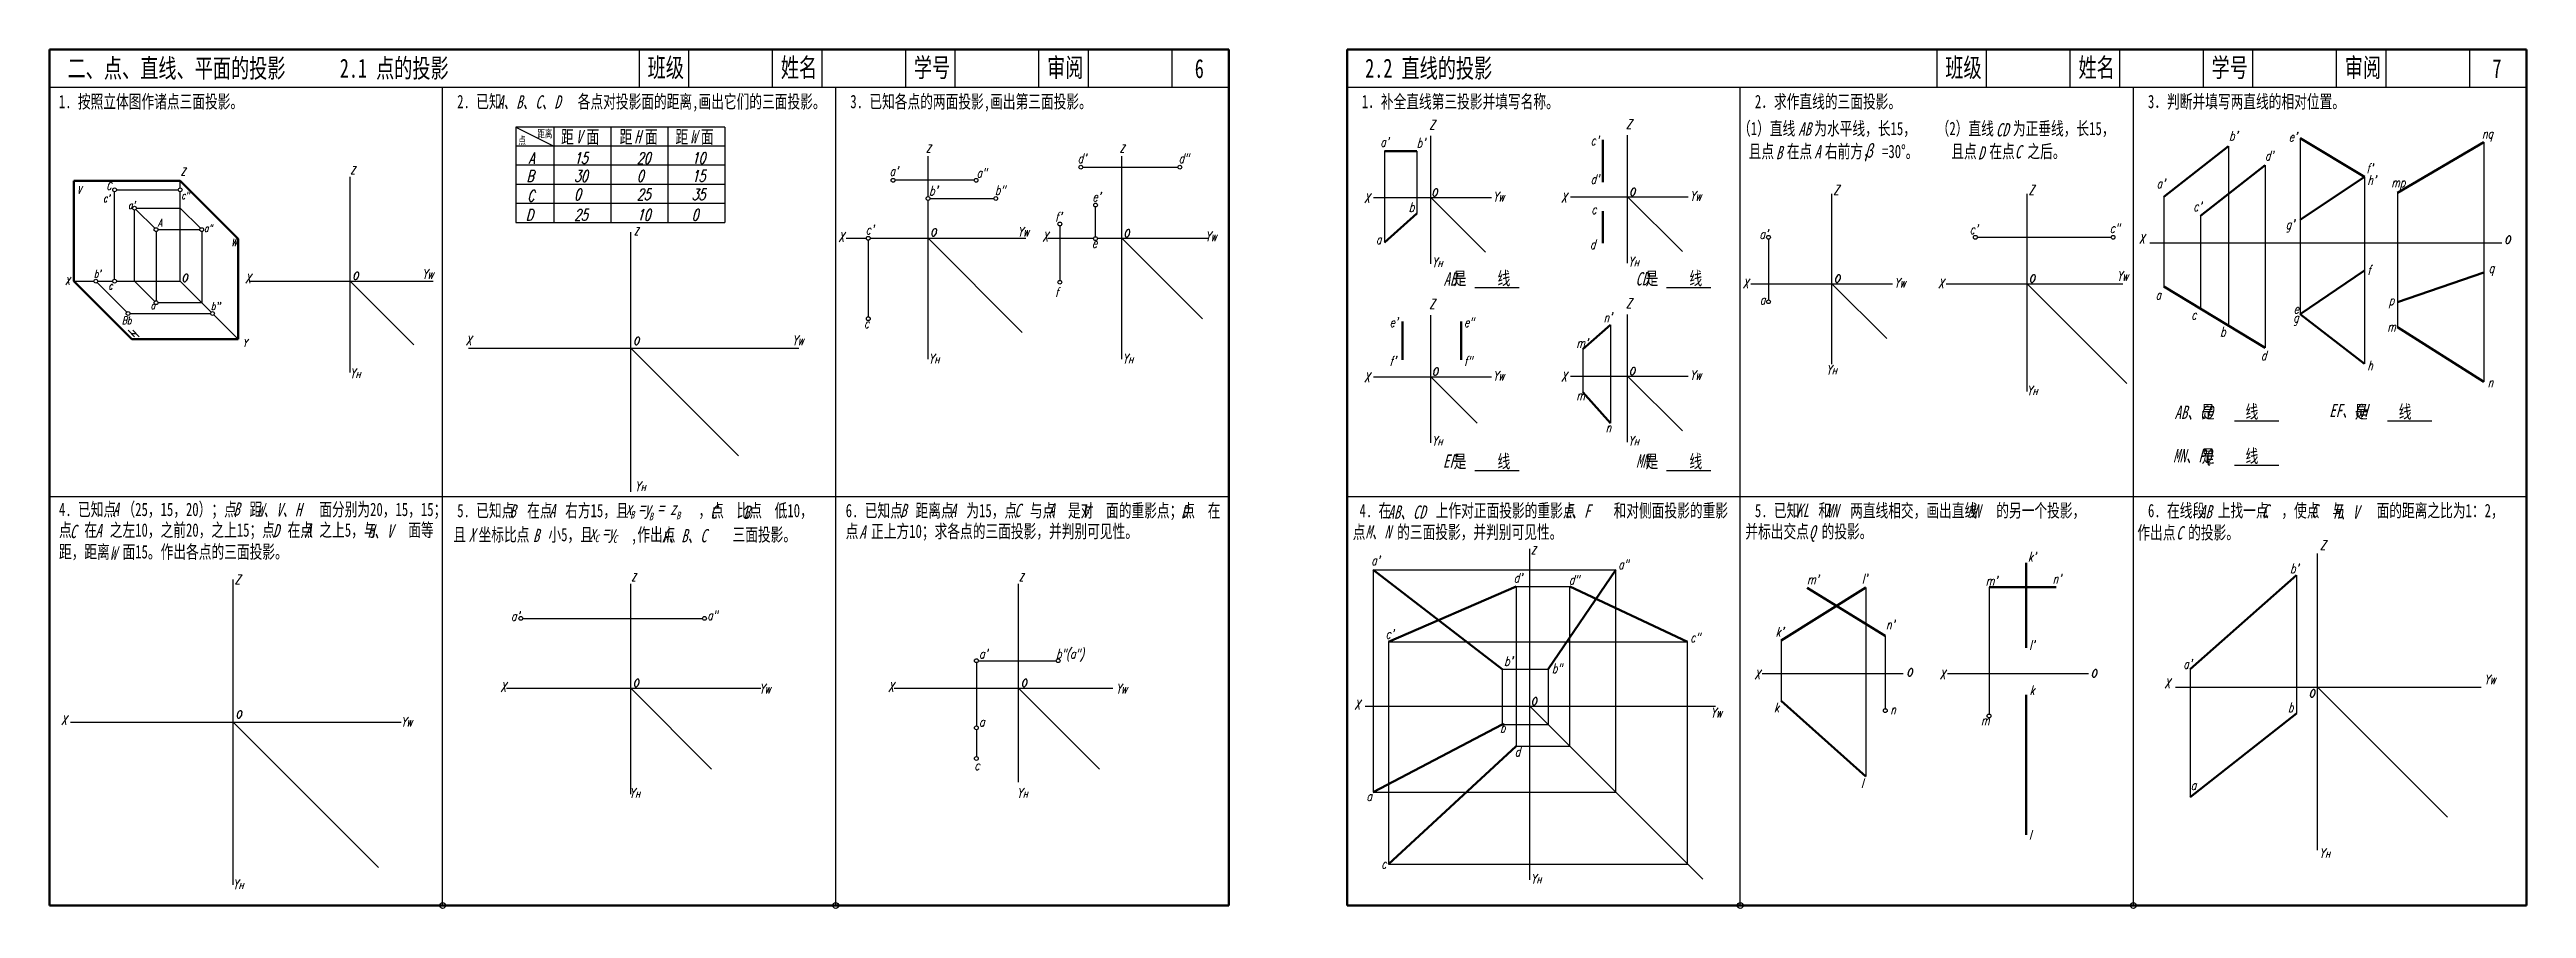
# Model space of a CAD drawing. Header units: millimetres. Extents: x -1022 to 1047, y 2161 to 2730.
# Drawn here: x -1022 to -371, y 2161 to 2387 of the extents above; entities that cross this region are included whole.
import ezdxf

# ---------------------------------------------------------------- set-up
doc = ezdxf.new("R2010")
doc.units = ezdxf.units.MM
doc.header["$PDMODE"] = 33
doc.header["$PDSIZE"] = 1.5
for name, color, linetype, lineweight in [('文字', 7, 'Continuous', 25), ('标注', 7, 'Continuous', 25), ('标题文字', 7, 'Continuous', 25), ('粗实线', 7, 'Continuous', 50), ('细实线', 7, 'Continuous', 25)]:
    doc.layers.add(name, color=color, linetype=linetype, lineweight=lineweight)
doc.styles.add('style1', font='txt.shx', dxfattribs={"width": 0.7, "oblique": 15})
doc.styles.add('图中汉字1-5号', font='', dxfattribs={"width": 0.7, "height": 5})
doc.styles.add('字母标注-2.5号', font='txt.shx', dxfattribs={"width": 0.7, "oblique": 15, "height": 2.5})
doc.styles.add('标题字母', font='SIMFANG.TTF', dxfattribs={"width": 0.7, "oblique": 15, "height": 3.5})
doc.styles.add('标题汉字1-5号', font='SimSun.ttf', dxfattribs={"width": 0.7, "height": 5})
doc.styles.add('标题汉字2-3.5号', font='SimSun.ttf', dxfattribs={"width": 0.7, "height": 3.5})
doc.styles.get('图中汉字1-5号').set_extended_font_data('FZFangSong-Z02')

msp = doc.modelspace()

# ---------------------------------------------------------------- texts
at = {"layer": '文字', "width": 0.7}
for s, height, style, p in [('点', 2, '标题汉字2-3.5号', (-899.15, 2362.08)), ('距离', 2, '标题汉字2-3.5号', (-894.13, 2363.84)), ('  是         线', 3.5, '图中汉字1-5号', (-655.1, 2325.1)), ('  是         线', 3.5, '图中汉字1-5号', (-604.67, 2325.1)), ('       是         线', 3.5, '图中汉字1-5号', (-463.02, 2290.05)), ('       是         线', 3.5, '图中汉字1-5号', (-422.75, 2290.05)), ('  是         线', 3.5, '图中汉字1-5号', (-655.1, 2277)), ('  是         线', 3.5, '图中汉字1-5号', (-604.67, 2277)), ('       是         线', 3.5, '图中汉字1-5号', (-463.02, 2278.4))]:
    msp.add_text(s, height=height, dxfattribs=dict(at, style=style)).set_placement(p)
at = {"layer": '标注', "oblique": 15, "width": 0.7}
for s, height, style, p in [("a'", 2.5, '字母标注-2.5号', (-672.59, 2361.44)), ("b'", 2.5, '字母标注-2.5号', (-663, 2361.25)), ('Z', 2.5, '字母标注-2.5号', (-659.73, 2365.96)), ("c'", 2.5, '字母标注-2.5号', (-617.28, 2361.82)), ('Z', 2.5, '字母标注-2.5号', (-607.95, 2366.14)), ("b'", 2.5, '字母标注-2.5号', (-449.44, 2363.07)), ("e'", 2.5, '字母标注-2.5号', (-433.75, 2362.8)), ('nq', 2.5, '字母标注-2.5号', (-382.94, 2363.65)), ('A', 3, 'style1', (-896.49, 2356.95)), ('15', 3, 'style1', (-884.5, 2356.95)), ('20', 3, 'style1', (-868, 2356.95)), ('10', 3, 'style1', (-853.59, 2356.95)), ('Z', 2, '字母标注-2.5号', (-791.95, 2359.93)), ("d'", 2.5, '字母标注-2.5号', (-752.12, 2357.15)), ('Z', 2, '字母标注-2.5号', (-741.01, 2359.93)), ('d"', 2.5, '字母标注-2.5号', (-725.59, 2357.15)), ("d'", 2.5, '字母标注-2.5号', (-440.03, 2357.84)), ('Z', 2, '字母标注-2.5号', (-987.86, 2353.86)), ('Z', 2, '字母标注-2.5号', (-943.27, 2354.24)), ('B', 3, 'style1', (-897.01, 2352.26)), ('30', 3, 'style1', (-884.5, 2352.26)), ('0', 3, 'style1', (-868, 2352.26)), ('15', 3, 'style1', (-853.59, 2352.26)), ("a'", 2.5, '字母标注-2.5号', (-801.57, 2353.78)), ("b'", 2.5, '字母标注-2.5号', (-791.17, 2348.66)), ('a"', 2.5, '字母标注-2.5号', (-778.71, 2353.34)), ('b"', 2.5, '字母标注-2.5号', (-773.87, 2348.8)), ("d'", 2.5, '字母标注-2.5号', (-617.28, 2351.66)), ('o', 3, 'style1', (-607.21, 2348.58)), ('Z', 2.5, '字母标注-2.5号', (-553.47, 2348.84)), ('Z', 2.5, '字母标注-2.5号', (-502.15, 2348.84)), ("a'", 2.5, '字母标注-2.5号', (-468.52, 2350.52)), ("f'", 2.5, '字母标注-2.5号', (-413.35, 2354.54)), ("h'", 2.5, '字母标注-2.5号', (-413.06, 2351.43)), ('mp', 2.5, '字母标注-2.5号', (-406.82, 2350.78)), ("c'", 2, '字母标注-2.5号', (-1008.3, 2346.91)), ("a'", 2, '字母标注-2.5号', (-1001.73, 2345.11)), ('c"', 2, 'style1', (-987.78, 2347.63)), ('D', 3, 'style1', (-897.18, 2342.02)), ('C', 3, 'style1', (-896.83, 2347.06)), ('25', 3, 'style1', (-884.5, 2342.02)), ('0', 3, 'style1', (-884.5, 2347.4)), ('25', 3, 'style1', (-868, 2347.4)), ('10', 3, 'style1', (-868, 2342.02)), ('35', 3, 'style1', (-853.59, 2347.4)), ('0', 3, 'style1', (-853.59, 2342.02)), ("f'", 2.5, '字母标注-2.5号', (-758.05, 2341.77)), ("e'", 2.5, '字母标注-2.5号', (-748.23, 2347.04)), ('X', 2.5, '字母标注-2.5号', (-676.85, 2346.66)), ('b', 2.5, '字母标注-2.5号', (-665.07, 2344.33)), ('o', 3, 'style1', (-659.2, 2348.42)), ('Yw', 2.5, '字母标注-2.5号', (-642.93, 2347.08)), ('X', 2.5, '字母标注-2.5号', (-625.07, 2346.83)), ('c', 2.5, '字母标注-2.5号', (-617.09, 2343.76)), ('Yw', 2.5, '字母标注-2.5号', (-591.15, 2347.25)), ("c'", 2.5, '字母标注-2.5号', (-458.85, 2344.51)), ('A', 2, '字母标注-2.5号', (-993.91, 2340.46)), ('a"', 2, 'style1', (-981.77, 2339.04)), ('Z', 2, '字母标注-2.5号', (-868.75, 2338.19)), ('X', 2.5, 'style1', (-815.02, 2336.48)), ("c'", 2.5, '字母标注-2.5号', (-807.87, 2338.4)), ('o', 3, 'style1', (-790.94, 2337.91)), ('Yw', 2.5, 'style1', (-767.9, 2337.83)), ('X', 2.5, 'style1', (-761.42, 2336.55)), ('o', 3, 'style1', (-740.15, 2337.72)), ('Yw', 2.5, 'style1', (-718.57, 2336.64)), ("a'", 2.5, '字母标注-2.5号', (-572.9, 2337.25)), ("c'", 2.5, '字母标注-2.5号', (-517.67, 2338.5)), ('c"', 2.5, '字母标注-2.5号', (-480.8, 2338.79)), ('X', 2.5, '字母标注-2.5号', (-473.17, 2336)), ("g'", 2.5, '字母标注-2.5号', (-434.54, 2339.81)), ('o', 3, 'style1', (-377.15, 2335.99)), ('e', 2.5, '字母标注-2.5号', (-748.38, 2334.88)), ('a', 2.5, '字母标注-2.5号', (-673.72, 2335.87)), ('Y', 2.5, '字母标注-2.5号', (-659, 2329.8)), ('H', 1.5, 'style1', (-657.45, 2329.88)), ('d', 2.5, '字母标注-2.5号', (-617.47, 2334.55)), ('Y', 2.5, '字母标注-2.5号', (-607.4, 2329.98)), ('H', 1.5, 'style1', (-605.85, 2330.05)), ("b'", 2, 'style1', (-1010.72, 2327.09)), ('c', 2, 'style1', (-1006.9, 2323.95)), ('o', 3, 'style1', (-987.75, 2325.95)), ('X', 2.5, 'style1', (-971.03, 2325.55)), ('o', 3, 'style1', (-942.86, 2326.52)), ('Yw', 2.5, 'style1', (-924.46, 2326.75)), ('X', 2.5, '字母标注-2.5号', (-577.3, 2324.24)), ('o', 3, 'style1', (-553.38, 2325.77)), ('Yw', 2.5, '字母标注-2.5号', (-537.44, 2324.42)), ('X', 2.5, '字母标注-2.5号', (-525.98, 2324.24)), ('o', 3, 'style1', (-502.13, 2325.8)), ('Yw', 2.5, '字母标注-2.5号', (-478.94, 2326.21)), ('f', 2.5, '字母标注-2.5号', (-413.09, 2327.8)), ('q', 2.5, '字母标注-2.5号', (-381.2, 2328.31)), ('a', 2, 'style1', (-995.82, 2318.76)), ("b''", 2, 'style1', (-979.96, 2318.57)), ('f', 2.5, '字母标注-2.5号', (-758.05, 2321.99)), ('Z', 2.5, '字母标注-2.5号', (-659.73, 2318.88)), ('Z', 2.5, '字母标注-2.5号', (-607.95, 2319.05)), ('a', 2.5, '字母标注-2.5号', (-572.8, 2319.97)), ('a', 2.5, '字母标注-2.5号', (-468.78, 2321.25)), ('e', 2.5, '字母标注-2.5号', (-432.46, 2317.58)), ('p', 2.5, '字母标注-2.5号', (-407.48, 2319.83)), ('B', 2, 'style1', (-1003.36, 2314.84)), ('b', 2, 'style1', (-1002.04, 2314.82)), ('X', 2.5, 'style1', (-912.98, 2309.27)), ('Yw', 2.5, 'style1', (-827.12, 2309.29)), ('c', 2.5, '字母标注-2.5号', (-808.31, 2313.79)), ("e'", 2.5, '字母标注-2.5号', (-670.15, 2314.05)), ('e"', 2.5, '字母标注-2.5号', (-650.58, 2314.05)), ("n'", 2.5, '字母标注-2.5号', (-613.89, 2315.37)), ('c', 2.5, '字母标注-2.5号', (-459.37, 2316.03)), ('b', 2.5, '字母标注-2.5号', (-451.79, 2311.58)), ('g', 2.5, '字母标注-2.5号', (-432.6, 2315.28)), ('m', 2.5, '字母标注-2.5号', (-407.87, 2312.89)), ('o', 3, 'style1', (-869.03, 2309.41)), ('Y', 2.5, 'style1', (-791.28, 2304.48)), ('H', 1.5, 'style1', (-789.73, 2304.56)), ('Y', 2.5, 'style1', (-740.34, 2304.48)), ('H', 1.5, 'style1', (-738.79, 2304.56)), ("f'", 2.5, '字母标注-2.5号', (-670.15, 2303.89)), ('f"', 2.5, '字母标注-2.5号', (-650.58, 2303.89)), ("m'", 2.5, '字母标注-2.5号', (-621.04, 2308.6)), ('d', 2.5, '字母标注-2.5号', (-441.07, 2305.31)), ('h', 2.5, '字母标注-2.5号', (-413.1, 2302.7)), ('Y', 2.5, 'style1', (-943.44, 2300.62)), ('H', 1.5, 'style1', (-941.89, 2300.7)), ('X', 2.5, '字母标注-2.5号', (-676.85, 2299.57)), ('o', 3, 'style1', (-659.04, 2301.37)), ('Yw', 2.5, '字母标注-2.5号', (-642.93, 2299.99)), ('X', 2.5, '字母标注-2.5号', (-625.07, 2299.74)), ('o', 3, 'style1', (-607.27, 2301.45)), ('Yw', 2.5, '字母标注-2.5号', (-591.15, 2300.16)), ('Y', 2.5, '字母标注-2.5号', (-555.36, 2301.56)), ('H', 1.5, 'style1', (-553.8, 2301.64)), ('Y', 2.5, '字母标注-2.5号', (-502.62, 2296.13)), ('n', 2.5, '字母标注-2.5号', (-381.47, 2298.26)), ('m', 2.5, '字母标注-2.5号', (-621.04, 2294.87)), ('H', 1.5, 'style1', (-501.06, 2296.21)), ('n', 2.5, '字母标注-2.5号', (-613.33, 2286.4)), ('Y', 2.5, '字母标注-2.5号', (-659, 2282.9)), ('H', 1.5, 'style1', (-657.45, 2282.98)), ('Y', 2.5, '字母标注-2.5号', (-607.4, 2282.89)), ('H', 1.5, 'style1', (-605.85, 2282.97)), ('Y', 2.5, 'style1', (-868.48, 2270.95)), ('H', 1.5, 'style1', (-866.93, 2271.02)), ('x =y = z', 3.5, '标题字母', (-870.99, 2264.61)), ('x =y', 3.5, '标题字母', (-880.46, 2258.28)), ('C', 2, '标题字母', (-879.1, 2257.51)), ('B', 2, '标题字母', (-869.77, 2263.73)), ('B', 2, '标题字母', (-864.85, 2263.26)), ('B', 2, '标题字母', (-857.69, 2263.53)), ('C', 2, '标题字母', (-874.31, 2257.34)), ("a'", 2.5, '字母标注-2.5号', (-674.96, 2251.47)), ('Z', 2, '字母标注-2.5号', (-632.91, 2254.33)), ('a"', 2.5, '字母标注-2.5号', (-610.02, 2250.42)), ("k'", 2.5, '字母标注-2.5号', (-502.31, 2252.43)), ('Z', 2.5, '字母标注-2.5号', (-425.53, 2255.47)), ('Z', 2.5, 'style1', (-973.71, 2246.46)), ('Z', 2, '字母标注-2.5号', (-869.46, 2247.24)), ('Z', 2, '字母标注-2.5号', (-767.55, 2247.24)), ("d'", 2.5, '字母标注-2.5号', (-637.49, 2246.88)), ('d"', 2.5, '字母标注-2.5号', (-622.98, 2246.38)), ("m'", 2.5, '字母标注-2.5号', (-560.37, 2246.47)), ("l'", 2.5, '字母标注-2.5号', (-545.97, 2246.68)), ("m'", 2.5, '字母标注-2.5号', (-513.42, 2246.12)), ("n'", 2.5, '字母标注-2.5号', (-495.81, 2246.66)), ("b'", 2.5, '字母标注-2.5号', (-433.4, 2249.37)), ("c'", 2.5, '字母标注-2.5号', (-671.2, 2232.12)), ('c"', 2.5, '字母标注-2.5号', (-591.08, 2231.21)), ("k'", 2.5, '字母标注-2.5号', (-568.63, 2232.71)), ("n'", 2.5, '字母标注-2.5号', (-539.62, 2234.62)), ("b'", 2.5, '字母标注-2.5号', (-640.01, 2224.97)), ("l'", 2.5, '字母标注-2.5号', (-501.99, 2229.24)), ('X', 2.5, 'style1', (-903.87, 2218.2)), ('o', 3, 'style1', (-869.14, 2219.5)), ('X', 2.5, 'style1', (-801.96, 2218.2)), ('o', 3, 'style1', (-767.13, 2219.5)), ('b"', 2.5, '字母标注-2.5号', (-627.46, 2223.1)), ('X', 2.5, '字母标注-2.5号', (-574.26, 2221.49)), ('o', 3, 'style1', (-534.33, 2222.29)), ('X', 2.5, '字母标注-2.5号', (-525.56, 2221.49)), ('o', 3, 'style1', (-485.88, 2222.03)), ('X', 2.5, '字母标注-2.5号', (-466.44, 2219.15)), ("a'", 2.5, '字母标注-2.5号', (-461.48, 2224.26)), ('Yw', 2.5, '字母标注-2.5号', (-382.33, 2220.17)), ('Yw', 2.5, 'style1', (-835.82, 2217.77)), ('Yw', 2.5, 'style1', (-742.09, 2217.77)), ('X', 2.5, '字母标注-2.5号', (-679.39, 2213.56)), ('o', 3, 'style1', (-633.08, 2214.69)), ('Yw', 2.5, '字母标注-2.5号', (-585.72, 2211.45)), ('k', 2.5, '字母标注-2.5号', (-569.06, 2212.82)), ('n', 2.5, '字母标注-2.5号', (-538.51, 2212.29)), ('k', 2.5, '字母标注-2.5号', (-501.86, 2217.36)), ('b', 2.5, '字母标注-2.5号', (-433.96, 2212.84)), ('o', 3, 'style1', (-428.57, 2216.79)), ('X', 2.5, 'style1', (-1019.38, 2209.48)), ('o', 3, 'style1', (-973.56, 2211.22)), ('Yw', 2.5, 'style1', (-930.01, 2209.02)), ('b', 2.5, '字母标注-2.5号', (-641.11, 2207.47)), ('m', 2.5, '字母标注-2.5号', (-514.68, 2209.41)), ('d', 2.5, '字母标注-2.5号', (-637.21, 2201.21)), ('l', 2.5, '字母标注-2.5号', (-546.19, 2192.92)), ('Y', 2.5, 'style1', (-869.97, 2190.32)), ('H', 1.5, 'style1', (-868.41, 2190.4)), ('Y', 2.5, 'style1', (-768.06, 2190.32)), ('H', 1.5, 'style1', (-766.5, 2190.4)), ('a', 2.5, '字母标注-2.5号', (-676.22, 2189.51)), ('a', 2.5, '字母标注-2.5号', (-459.51, 2192.39)), ('l', 2.5, '字母标注-2.5号', (-502.03, 2179.32)), ('Y', 2.5, '字母标注-2.5号', (-425.7, 2174.54)), ('H', 1.5, 'style1', (-424.15, 2174.62)), ('Y', 2.5, 'style1', (-974.21, 2166.34)), ('c', 2.5, '字母标注-2.5号', (-672.32, 2171.71)), ('Y', 2.5, '字母标注-2.5号', (-633.01, 2167.78)), ('H', 1.5, 'style1', (-631.46, 2167.86)), ('H', 1.5, 'style1', (-972.66, 2166.42))]:
    msp.add_text(s, height=height, dxfattribs=dict(at, style=style)).set_placement(p)
at = {"layer": '标题文字', "width": 0.7}
for s, height, style, p in [('二、点、直线、平面的投影      2.1 点的投影', 5, '标题汉字1-5号', (-1017.66, 2379.59)), ('班级', 5, '标题汉字1-5号', (-865.17, 2379.75)), ('姓名', 5, '标题汉字1-5号', (-830.17, 2379.75)), ('学号', 5, '标题汉字1-5号', (-795.17, 2379.75)), ('审阅', 5, '标题汉字1-5号', (-760.17, 2379.75)), ('6', 5, '标题汉字1-5号', (-721.34, 2379.49)), ('2.2 直线的投影', 5, '标题汉字1-5号', (-676.54, 2379.59)), ('班级', 5, '标题汉字1-5号', (-524.05, 2379.75)), ('姓名', 5, '标题汉字1-5号', (-489.05, 2379.75)), ('学号', 5, '标题汉字1-5号', (-454.05, 2379.75)), ('审阅', 5, '标题汉字1-5号', (-419.05, 2379.75)), ('7', 5, '标题汉字1-5号', (-380.22, 2379.49)), ('1. 按照立体图作诸点三面投影。', 3.5, '标题汉字2-3.5号', (-1019.94, 2371.58)), ('2. 已知            各点对投影面的距离,画出它们的三面投影。', 3.5, '标题汉字2-3.5号', (-915.23, 2371.58)), ('3. 已知各点的两面投影,画出第三面投影。', 3.5, '标题汉字2-3.5号', (-811.89, 2371.58)), ('1．补全直线第三投影并填写名称。', 3.5, '标题汉字2-3.5号', (-677.44, 2371.58)), ('2．求作直线的三面投影。', 3.5, '标题汉字2-3.5号', (-574.1, 2371.58)), ('3．判断并填写两直线的相对位置。', 3.5, '标题汉字2-3.5号', (-470.77, 2371.58)), ('距  面', 3.5, '标题汉字2-3.5号', (-887.92, 2362.3)), ('距  面', 3.5, '标题汉字2-3.5号', (-872.52, 2362.3)), ('距  面', 3.5, '标题汉字2-3.5号', (-857.84, 2362.3)), ('（1）直线   为水平线，长15，', 3.5, '标题汉字2-3.5号', (-578.53, 2364.49)), ('（2）直线   为正垂线，长15，', 3.5, '标题汉字2-3.5号', (-526.32, 2364.49)), ('且点  在点  右前方， =30°。', 3.5, '标题汉字2-3.5号', (-575.74, 2358.48)), ('且点  在点  之后。', 3.5, '标题汉字2-3.5号', (-522.49, 2358.48)), ('4. 已知点 （25，15，20）；点  距         面分别为20，15，15；', 3.5, '标题汉字2-3.5号', (-1019.92, 2264.38)), ('5. 已知点  在点  右方15，且           ，点  比点  低10，', 3.5, '标题汉字2-3.5号', (-915.23, 2264.08)), ('6. 已知点  距离点  为15，点  与点  是对  面的重影点；点  在', 3.5, '标题汉字2-3.5号', (-813.11, 2264.08)), ('4. 在       上作对正面投影的重影点      和对侧面投影的重影', 3.5, '标题汉字2-3.5号', (-678.02, 2264.08)), ('5. 已知   和   两直线相交，画出直线   的另一个投影，', 3.5, '标题汉字2-3.5号', (-574.1, 2264.08)), ('6. 在线段  上找一点  ，使点  与     面的距离之比为1：2，', 3.5, '标题汉字2-3.5号', (-470.77, 2264.08)), ('点  在  之左10，之前20，之上15；点  在点 之上5，与     面等', 3.5, '标题汉字2-3.5号', (-1019.92, 2258.96)), ('且  坐标比点   小5，且      ,作出点         三面投影。', 3.5, '标题汉字2-3.5号', (-916.29, 2257.75)), ('点  正上方10；求各点的三面投影，并判别可见性。', 3.5, '标题汉字2-3.5号', (-813.11, 2258.64)), ('点     的三面投影，并判别可见性。', 3.5, '标题汉字2-3.5号', (-679.82, 2258.43)), ('并标出交点  的投影。', 3.5, '标题汉字2-3.5号', (-576.61, 2258.58)), ('作出点  的投影。', 3.5, '标题汉字2-3.5号', (-473.57, 2258.3)), ('距，距离  面15。作出各点的三面投影。', 3.5, '标题汉字2-3.5号', (-1019.92, 2253.24))]:
    msp.add_text(s, height=height, dxfattribs=dict(at, style=style)).set_placement(p)
at = {"layer": '细实线', "oblique": 15, "width": 0.7}
for s, height, style, p in [('A、B、C、D', 3.5, '标题字母', (-904.74, 2371.48)), ('V', 3.5, '标题字母', (-884.07, 2362.35)), ('H', 3.5, '标题字母', (-868.67, 2362.35)), ('W', 3.5, '标题字母', (-853.99, 2362.35)), ('AB', 3.5, '标题字母', (-562.7, 2364.38)), ('CD', 3.5, '标题字母', (-510.76, 2364.15)), ('B', 3.5, '标题字母', (-568.59, 2358.17)), ('A', 3.5, '标题字母', (-558.48, 2358.37)), ('β', 3.5, '标题字母', (-545.25, 2358.57)), ('D', 3.5, '标题字母', (-515.46, 2358.08)), ('C', 3.5, '标题字母', (-505.8, 2358.38)), ('V', 2, '字母标注-2.5号', (-1015.16, 2349.06)), ('C', 2, 'style1', (-1007.41, 2350.15)), ('W', 2, 'style1', (-974.59, 2335.27)), ('X', 2, '字母标注-2.5号', (-1018.3, 2325.16)), ('AB', 3.5, '标题字母', (-655.94, 2324.91)), ('CD', 3.5, '标题字母', (-605.48, 2324.98)), ('Y', 2, '字母标注-2.5号', (-971.6, 2308.86)), ('AB、CD', 3.5, '标题字母', (-463.77, 2289.91)), ('EF、GH', 3.5, '标题字母', (-423.13, 2290.37)), ('EF', 3.5, '标题字母', (-656.1, 2277.08)), ('MN', 3.5, '标题字母', (-605.35, 2277.08)), ('MN、PQ', 3.5, '标题字母', (-464.15, 2278.49)), ('A', 3.5, '标题字母', (-1005.85, 2264.42)), ('B', 3.5, '标题字母', (-974.07, 2264.45)), ('W、V、H', 3.5, '标题字母', (-967.87, 2264.31)), ('B', 3.5, '标题字母', (-901.51, 2263.93)), ('A', 3.5, '标题字母', (-891.1, 2264.02)), ('C', 3.5, '标题字母', (-848.72, 2263.69)), ('B', 3.5, '标题字母', (-839.98, 2263.6)), ('B', 3.5, '标题字母', (-798.79, 2264.09)), ('A', 3.5, '标题字母', (-785.75, 2264.11)), ('C', 3.5, '标题字母', (-768.79, 2264.12)), ('A', 3.5, '标题字母', (-759.85, 2264.26)), ('V', 3.5, '标题字母', (-750.93, 2263.95)), ('D', 3.5, '标题字母', (-724.91, 2263.8)), ('AB、CD', 3.5, '标题字母', (-670.67, 2263.67)), ('E、F', 3.5, '标题字母', (-624.04, 2263.96)), ('KL', 3.5, '标题字母', (-563.23, 2264.09)), ('MN', 3.5, '标题字母', (-555.52, 2264.03)), ('MN', 3.5, '标题字母', (-518.22, 2263.93)), ('AB', 3.5, '标题字母', (-457.36, 2263.74)), ('C', 3.5, '标题字母', (-440.79, 2263.95)), ('C', 3.5, '标题字母', (-427.93, 2263.95)), ('H、V', 3.5, '标题字母', (-422.01, 2263.65)), ('C', 3.5, '标题字母', (-1017.06, 2258.58)), ('A', 3.5, '标题字母', (-1010.34, 2258.82)), ('D', 3.5, '标题字母', (-963.69, 2258.78)), ('A', 3.5, '标题字母', (-955.29, 2258.86)), ('H、V', 3.5, '标题字母', (-938.77, 2258.71)), ('X', 3.5, '标题字母', (-912.25, 2257.61)), ('B', 3.5, '标题字母', (-895.34, 2257.52)), ('A、B、C', 3.5, '标题字母', (-861.36, 2257.47)), ('A', 3.5, '标题字母', (-809.53, 2258.43)), ('M、N', 3.5, '标题字母', (-676.5, 2258.48)), ('Q', 3.5, '标题字母', (-559.88, 2258.46)), ('C', 3.5, '标题字母', (-463.38, 2258.23)), ('W', 3.5, '标题字母', (-1006.51, 2252.92)), ("a'", 2.5, '字母标注-2.5号', (-901.08, 2236.86)), ('a"', 2.5, '字母标注-2.5号', (-849.52, 2237.05)), ("a'", 2.5, '字母标注-2.5号', (-778.05, 2226.96)), ('b"(a")', 2.5, '字母标注-2.5号', (-757.8, 2226.96)), ('a', 2.5, '字母标注-2.5号', (-778.05, 2209.09)), ('c', 2.5, '字母标注-2.5号', (-779.27, 2197.61))]:
    msp.add_text(s, height=height, dxfattribs=dict(at, style=style)).set_placement(p)

# ---------------------------------------------------------------- linework, layer by layer
for p, q in [((-919.06, 2161.99), (-919.06, 2376.99)), ((-815.73, 2161.99), (-815.73, 2376.99)), ((-577.94, 2161.99), (-577.94, 2376.99)), ((-474.61, 2161.99), (-474.61, 2376.99)), ((-1022.4, 2269.49), (-712.4, 2269.49)), ((-681.27, 2269.49), (-371.27, 2269.49))]:
    msp.add_line(p, q)
for p in [(-919.06, 2161.99), (-815.73, 2161.99), (-577.94, 2161.99), (-474.61, 2161.99)]:
    msp.add_point(p)
at = {"layer": '标注'}
msp.add_line((-844.85, 2346.56), (-899.85, 2346.56), dxfattribs=at)
at = {"layer": '标题文字'}
for centre in [(-1005.28, 2350.1), (-988.05, 2350.1), (-1000.05, 2345.31), (-994.39, 2339.66), (-982.39, 2339.66), (-1010.24, 2326.1), (-1005.28, 2326.1), (-1001.75, 2317.62), (-994.39, 2320.44), (-979.56, 2317.62)]:
    msp.add_circle(centre, 0.5, dxfattribs=at)
at = {"layer": '粗实线'}
for p, q in [((-1022.4, 2386.99), (-1022.4, 2161.99)), ((-712.4, 2386.99), (-1022.4, 2386.99)), ((-712.4, 2161.99), (-712.4, 2386.99)), ((-681.27, 2386.99), (-681.27, 2161.99)), ((-371.27, 2386.99), (-681.27, 2386.99)), ((-371.27, 2161.99), (-371.27, 2386.99)), ((-430.8, 2363.69), (-413.81, 2353.5)), ((-671.44, 2360.3), (-662.95, 2360.3)), ((-614.11, 2363.25), (-614.11, 2352.17)), ((-449.63, 2361.6), (-466.62, 2348.27)), ((-405.18, 2349.32), (-382.44, 2362.65)), ((-1016.05, 2352.5), (-1016.05, 2326.1)), ((-988.05, 2352.5), (-1016.05, 2352.5)), ((-972.77, 2337.23), (-988.05, 2352.5)), ((-439.95, 2356.64), (-456.95, 2343.31)), ((-413.81, 2353.5), (-430.8, 2342.26)), ((-614.11, 2344.55), (-614.11, 2336.07)), ((-671.44, 2336.24), (-662.95, 2343.86)), ((-972.77, 2310.83), (-972.77, 2337.23)), ((-1016.05, 2326.1), (-1000.77, 2310.83)), ((-466.62, 2324.75), (-439.95, 2308.55)), ((-430.8, 2317.44), (-413.81, 2328.93)), ((-405.18, 2320.57), (-382.44, 2328.41)), ((-666.76, 2315.47), (-666.76, 2305.43)), ((-651.35, 2315.47), (-651.35, 2305.43)), ((-619.31, 2308.2), (-612.03, 2314.6)), ((-430.8, 2317.44), (-413.81, 2304.37)), ((-405.18, 2314.04), (-382.44, 2299.67)), ((-1000.77, 2310.83), (-972.77, 2310.83)), ((-619.31, 2296.95), (-612.03, 2288.81)), ((-674.47, 2250.26), (-640.52, 2224.15)), ((-628.43, 2224.15), (-610.69, 2250.26)), ((-502.78, 2252.1), (-502.78, 2229.77)), ((-459.72, 2224.12), (-431.75, 2248.85)), ((-670.39, 2231.32), (-636.85, 2245.9)), ((-622.75, 2245.9), (-591.78, 2231.32)), ((-567.15, 2231.66), (-544.92, 2245.63)), ((-560.33, 2245.53), (-539.83, 2232.93)), ((-512.55, 2245.65), (-494.92, 2245.65)), ((-567.15, 2215.78), (-544.92, 2195.89)), ((-502.78, 2217.38), (-502.78, 2180.58)), ((-674.47, 2191.81), (-640.52, 2209.55)), ((-459.72, 2190.46), (-431.75, 2212.52)), ((-670.39, 2172.91), (-636.85, 2203.87)), ((-1022.4, 2161.99), (-712.4, 2161.99)), ((-681.27, 2161.99), (-371.27, 2161.99))]:
    msp.add_line(p, q, dxfattribs=at)
at = {"layer": '细实线'}
for p, q in [((-867.4, 2386.99), (-867.4, 2376.99)), ((-854.4, 2386.99), (-854.4, 2376.99)), ((-832.4, 2386.99), (-832.4, 2376.99)), ((-819.4, 2386.99), (-819.4, 2376.99)), ((-797.4, 2386.99), (-797.4, 2376.99)), ((-784.4, 2386.99), (-784.4, 2376.99)), ((-762.4, 2386.99), (-762.4, 2376.99)), ((-749.4, 2386.99), (-749.4, 2376.99)), ((-727.4, 2386.99), (-727.4, 2376.99)), ((-526.27, 2386.99), (-526.27, 2376.99)), ((-513.27, 2386.99), (-513.27, 2376.99)), ((-491.27, 2386.99), (-491.27, 2376.99)), ((-478.27, 2386.99), (-478.27, 2376.99)), ((-456.27, 2386.99), (-456.27, 2376.99)), ((-443.27, 2386.99), (-443.27, 2376.99)), ((-421.27, 2386.99), (-421.27, 2376.99)), ((-408.27, 2386.99), (-408.27, 2376.99)), ((-386.27, 2386.99), (-386.27, 2376.99)), ((-712.4, 2376.99), (-1022.4, 2376.99)), ((-371.27, 2376.99), (-681.27, 2376.99)), ((-844.85, 2366.56), (-899.85, 2366.56)), ((-899.85, 2366.56), (-899.85, 2341.56)), ((-899.85, 2366.56), (-889.85, 2361.56)), ((-889.85, 2366.56), (-889.85, 2341.56)), ((-874.85, 2366.56), (-874.85, 2341.56)), ((-859.85, 2366.56), (-859.85, 2341.56)), ((-844.85, 2366.56), (-844.85, 2341.56)), ((-659.33, 2330.7), (-659.33, 2364.29)), ((-607.55, 2330.88), (-607.55, 2364.46)), ((-430.8, 2363.69), (-430.8, 2317.44)), ((-844.85, 2361.56), (-899.85, 2361.56)), ((-791.46, 2348.34), (-791.46, 2358.96)), ((-740.52, 2305.63), (-740.52, 2358.96)), ((-671.44, 2360.3), (-671.44, 2336.24)), ((-662.95, 2360.3), (-662.95, 2343.86)), ((-449.63, 2361.6), (-449.63, 2314.43)), ((-382.44, 2362.65), (-382.44, 2299.67)), ((-988.05, 2350.6), (-988.05, 2352.5)), ((-943.37, 2302.14), (-943.37, 2353.54)), ((-844.85, 2356.56), (-899.85, 2356.56)), ((-844.85, 2351.56), (-899.85, 2351.56)), ((-779.33, 2352.63), (-800.16, 2352.63)), ((-750.81, 2356.08), (-725.77, 2356.08)), ((-439.95, 2356.64), (-439.95, 2308.55)), ((-413.81, 2353.5), (-413.81, 2304.37)), ((-1005.28, 2326.6), (-1005.28, 2349.6)), ((-1004.78, 2350.1), (-988.55, 2350.1)), ((-1000.05, 2326.1), (-1000.05, 2344.81)), ((-999.69, 2344.96), (-994.74, 2340.01)), ((-999.55, 2345.31), (-988.05, 2345.31)), ((-988.05, 2326.1), (-988.05, 2349.6)), ((-988.05, 2345.31), (-982.74, 2340.01)), ((-791.46, 2305.63), (-791.46, 2347.34)), ((-790.96, 2347.84), (-774.16, 2347.84)), ((-747.42, 2337.78), (-747.42, 2345.62)), ((-674.38, 2348.09), (-643.38, 2348.09)), ((-659.33, 2348.09), (-644.95, 2333.72)), ((-622.6, 2348.27), (-591.6, 2348.27)), ((-607.55, 2348.27), (-593.17, 2333.89)), ((-553.84, 2304.27), (-553.84, 2349.1)), ((-502.51, 2297.07), (-502.51, 2349.1)), ((-466.62, 2348.27), (-466.62, 2324.75)), ((-405.18, 2349.32), (-405.18, 2314.04)), ((-994.39, 2339.16), (-994.39, 2320.94)), ((-993.89, 2339.66), (-982.89, 2339.66)), ((-982.39, 2339.16), (-982.39, 2320.44)), ((-899.85, 2341.56), (-844.85, 2341.56)), ((-869.56, 2270.73), (-869.56, 2338.96)), ((-756.8, 2340.64), (-756.8, 2326.33)), ((-515.65, 2337.65), (-480.44, 2337.65)), ((-456.95, 2343.31), (-456.95, 2318.88)), ((-812.94, 2337.38), (-807.67, 2337.38)), ((-807.17, 2336.88), (-807.17, 2316.75)), ((-806.67, 2337.38), (-765.72, 2337.38)), ((-791.46, 2337.38), (-766.71, 2312.64)), ((-760, 2337.38), (-747.92, 2337.38)), ((-746.94, 2337.38), (-717.78, 2337.38)), ((-740.52, 2337.38), (-719.31, 2316.17)), ((-570.51, 2337.15), (-570.51, 2321.2)), ((-470.28, 2336.15), (-377.73, 2336.15)), ((-1016.05, 2326.1), (-1010.74, 2326.1)), ((-1009.88, 2325.75), (-1002.11, 2317.97)), ((-1009.74, 2326.1), (-1005.78, 2326.1)), ((-1004.78, 2326.1), (-988.05, 2326.1)), ((-994.74, 2320.8), (-1000.05, 2326.1)), ((-979.91, 2317.97), (-988.05, 2326.1)), ((-969.77, 2326.1), (-921.52, 2326.1)), ((-943.37, 2326.1), (-926.63, 2309.37)), ((-575.17, 2325.44), (-537.89, 2325.44)), ((-553.84, 2325.44), (-539.46, 2311.06)), ((-523.84, 2325.44), (-477.42, 2325.44)), ((-502.51, 2325.44), (-476.31, 2299.24)), ((-982.39, 2320.44), (-993.89, 2320.44)), ((-636.09, 2324.35), (-647.76, 2324.35)), ((-585.67, 2324.35), (-597.34, 2324.35)), ((-1000.03, 2311.49), (-1001.73, 2313.19)), ((-1000.03, 2311.49), (-1001.73, 2313.19)), ((-1001.25, 2317.62), (-980.06, 2317.62)), ((-1000.88, 2312.34), (-999.67, 2312.34)), ((-998.82, 2311.49), (-1000.52, 2313.19)), ((-972.77, 2310.83), (-979.21, 2317.26)), ((-659.33, 2283.62), (-659.33, 2317.2)), ((-612.03, 2314.6), (-612.03, 2288.81)), ((-607.55, 2283.79), (-607.55, 2317.37)), ((-912.27, 2308.51), (-825.41, 2308.51)), ((-869.56, 2308.51), (-841.27, 2280.23)), ((-619.31, 2308.2), (-619.31, 2296.95)), ((-674.38, 2301.01), (-643.38, 2301.01)), ((-659.33, 2301.01), (-647.07, 2288.75)), ((-622.6, 2301.18), (-591.6, 2301.18)), ((-607.55, 2301.18), (-593.17, 2286.8)), ((-436.4, 2289.3), (-448.06, 2289.3)), ((-396.13, 2289.3), (-407.8, 2289.3)), ((-636.09, 2276.25), (-647.76, 2276.25)), ((-585.67, 2276.25), (-597.34, 2276.25)), ((-436.4, 2277.64), (-448.06, 2277.64)), ((-633.27, 2168.76), (-633.27, 2255.72)), ((-426.23, 2176.58), (-426.23, 2254.55)), ((-974.14, 2167.44), (-974.14, 2247.66)), ((-869.56, 2191.32), (-869.56, 2246.54)), ((-767.65, 2194.4), (-767.65, 2246.54)), ((-674.47, 2250.26), (-674.47, 2191.81)), ((-674.47, 2250.26), (-610.69, 2250.26)), ((-610.69, 2191.81), (-610.69, 2250.26)), ((-431.75, 2248.85), (-431.75, 2212.52)), ((-636.85, 2245.9), (-636.85, 2203.87)), ((-636.85, 2245.9), (-622.75, 2245.9)), ((-622.75, 2203.87), (-622.75, 2245.9)), ((-544.92, 2245.63), (-544.92, 2195.89)), ((-512.55, 2245.65), (-512.55, 2212.33)), ((-898, 2237.48), (-850.74, 2237.48)), ((-670.39, 2231.32), (-670.39, 2172.91)), ((-670.39, 2231.32), (-591.78, 2231.32)), ((-591.78, 2172.91), (-591.78, 2231.32)), ((-567.15, 2231.66), (-567.15, 2215.78)), ((-539.83, 2232.93), (-539.83, 2213.74)), ((-778.75, 2225.86), (-778.75, 2209.21)), ((-778.25, 2226.36), (-757.75, 2226.36)), ((-640.52, 2224.15), (-640.52, 2209.55)), ((-640.52, 2224.15), (-628.43, 2224.15)), ((-628.43, 2224.15), (-628.43, 2209.55)), ((-572.17, 2222.98), (-535.11, 2222.98)), ((-523.47, 2222.98), (-486.42, 2222.98)), ((-459.72, 2224.12), (-459.72, 2190.46)), ((-902.27, 2219.1), (-835.41, 2219.1)), ((-869.56, 2219.1), (-848.34, 2197.89)), ((-800.36, 2219.1), (-742.91, 2219.1)), ((-767.65, 2219.1), (-746.43, 2197.89)), ((-676.58, 2214.39), (-584.45, 2214.39)), ((-633.27, 2214.39), (-587.78, 2168.9)), ((-463.52, 2219.4), (-383.22, 2219.4)), ((-426.23, 2219.4), (-392.02, 2185.19)), ((-1016.85, 2210.22), (-929.99, 2210.22)), ((-974.14, 2210.22), (-935.95, 2172.03)), ((-778.75, 2208.21), (-778.75, 2201.14)), ((-640.52, 2209.55), (-628.43, 2209.55)), ((-636.85, 2203.87), (-622.75, 2203.87)), ((-674.47, 2191.81), (-610.69, 2191.81)), ((-670.39, 2172.91), (-591.78, 2172.91))]:
    msp.add_line(p, q, dxfattribs=at)
for centre in [(-800.66, 2352.63), (-778.83, 2352.63), (-751.31, 2356.08), (-725.27, 2356.08), (-791.46, 2347.84), (-773.66, 2347.84), (-747.42, 2346.12), (-807.17, 2337.38), (-756.8, 2341.14), (-747.43, 2337.28), (-570.51, 2337.65), (-516.15, 2337.65), (-479.94, 2337.65), (-756.8, 2325.83), (-570.51, 2320.7), (-807.17, 2316.25), (-898.5, 2237.48), (-850.24, 2237.48), (-778.75, 2226.36), (-757.25, 2226.36), (-778.75, 2208.71), (-539.83, 2213.24), (-512.55, 2211.83), (-778.75, 2200.64)]:
    msp.add_circle(centre, 0.5, dxfattribs=at)

msp.set_redraw_order([(e.dxf.handle, doc.entitydb.next_handle()) for e in msp.query("TEXT MTEXT ATTDEF DIMENSION ARC_DIMENSION")])  # texts and dimensions are drawn at this point

doc.saveas('drawing.dxf')
